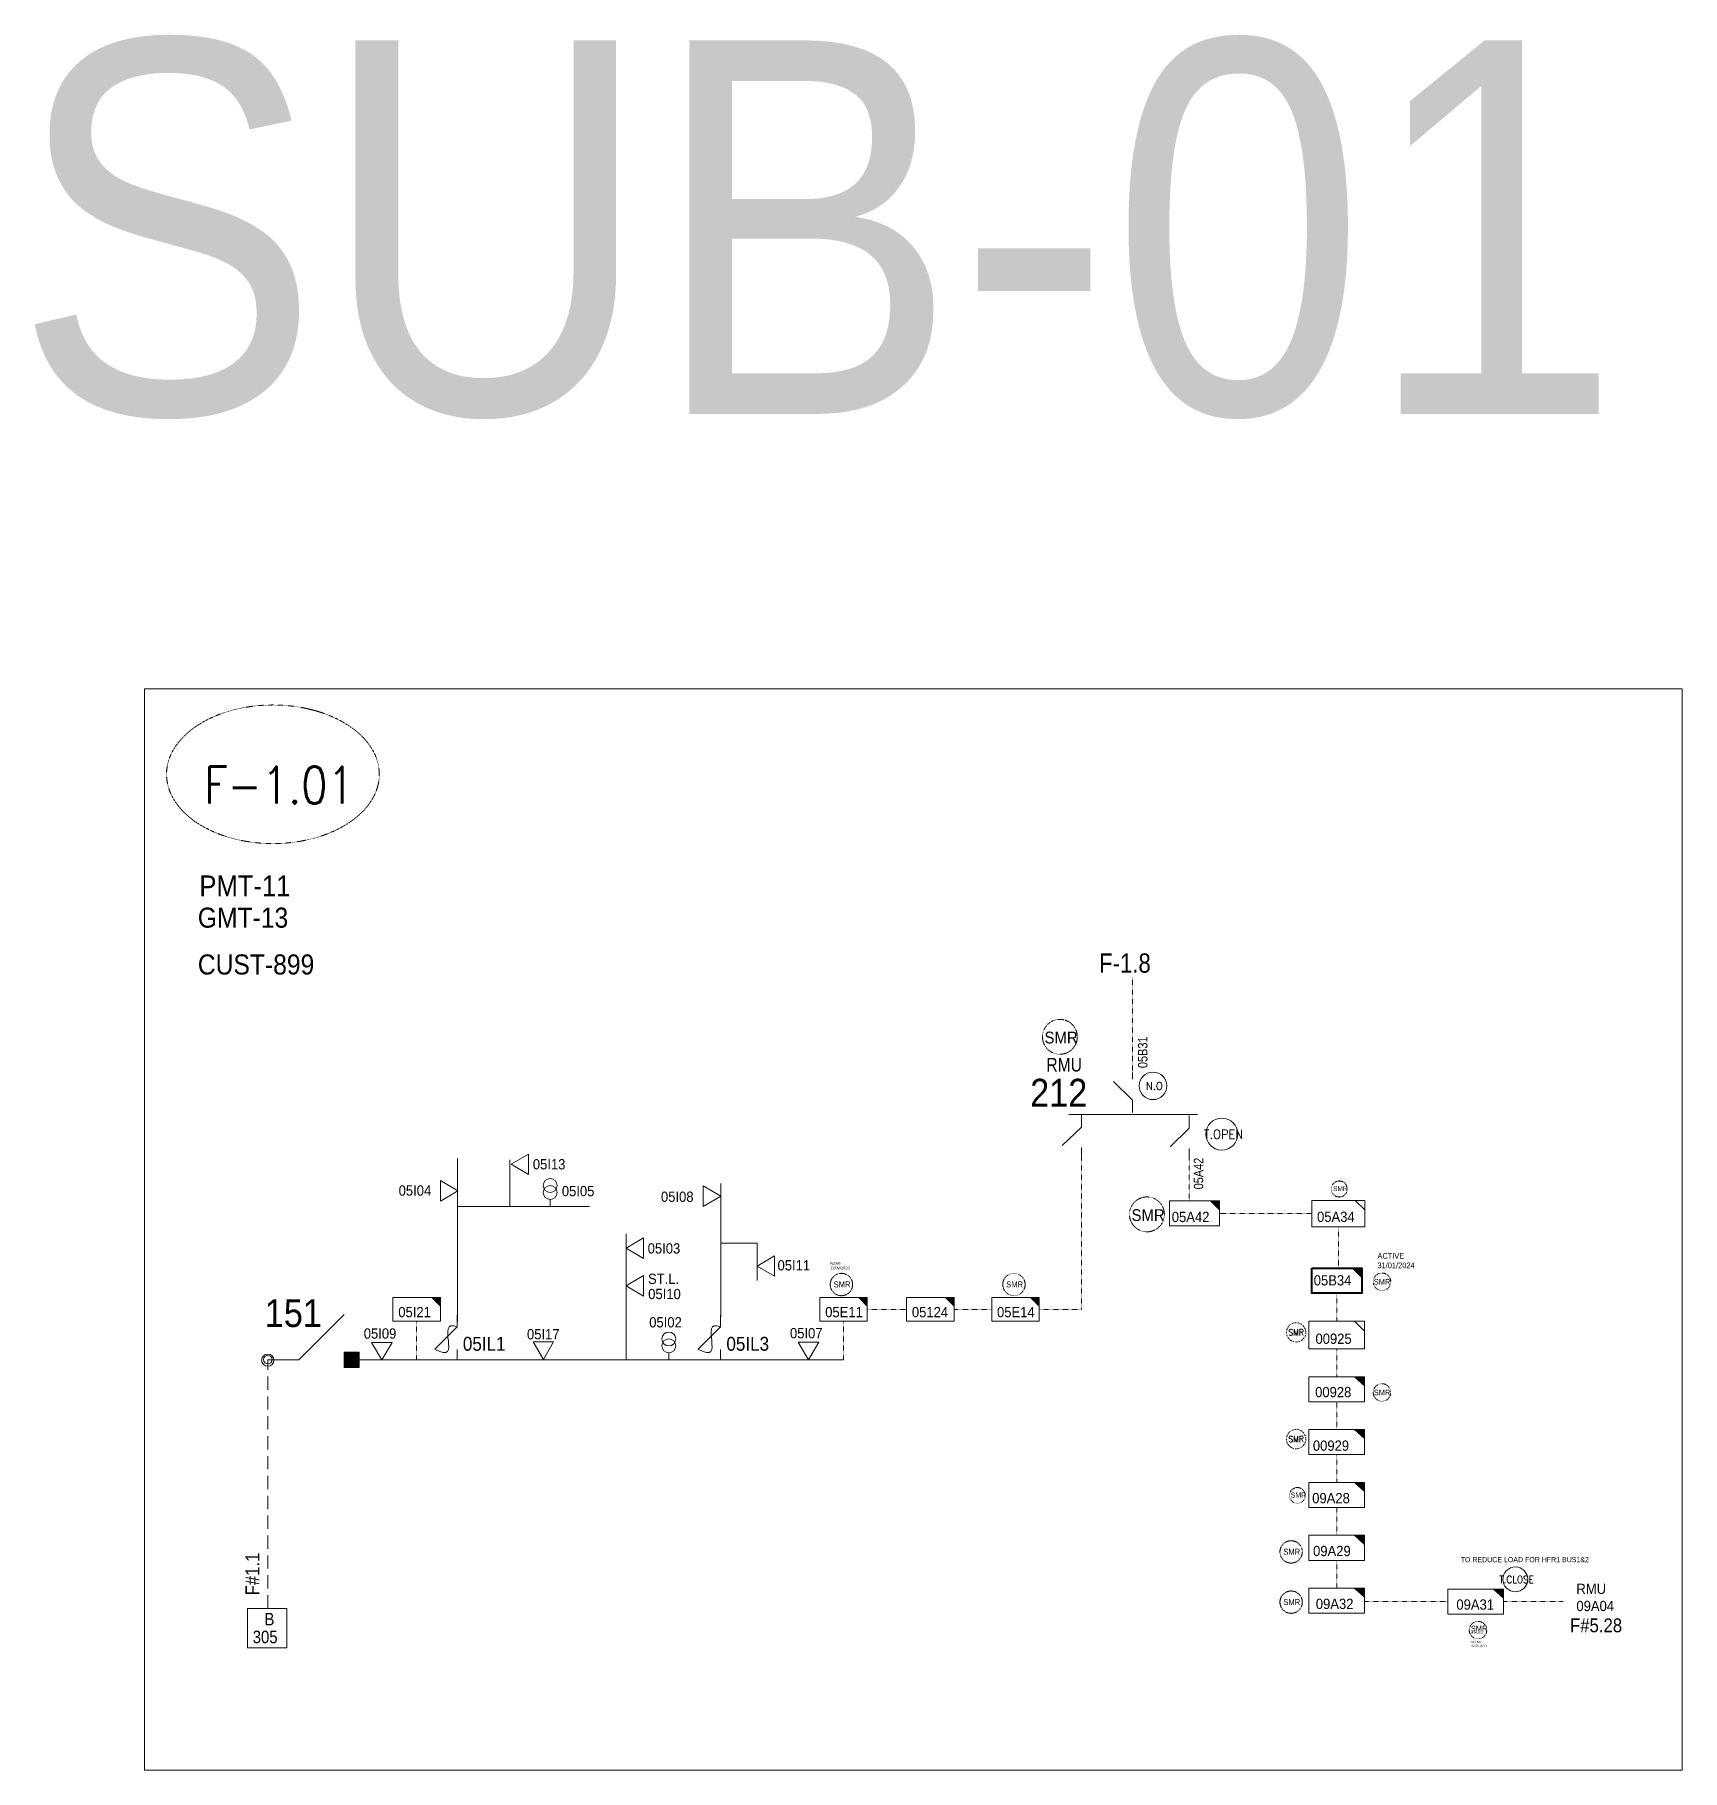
# Model space of a CAD drawing. Header units: metres. Extents: x 65984 to 144644, y -19036 to 23726.
# Drawn here: x 115142 to 116096, y 15244 to 16249 of the extents above; entities that cross this region are included whole.
import ezdxf
from ezdxf.enums import TextEntityAlignment as Align

# ---------------------------------------------------------------- set-up
doc = ezdxf.new("R2010")
doc.units = ezdxf.units.M
doc.header["$MEASUREMENT"] = 0
for name, pattern in [('DGN Style 3', [0.013877, 0, -0.013877]), ('DGN Style 4', [1.6, 0.8, -0.4, 0, -0.4]), ('HIDDEN2', [2381.25, 1587.5, -793.75])]:
    doc.linetypes.add(name, pattern=pattern)
doc.layers.get('0').update_dxf_attribs({"color": 95, "lineweight": 40})
for name, color, linetype, lineweight in [('ABS', 7, 'Continuous', 40), ('ABS NUMBER', 112, 'Continuous', 30), ('d_eos', 111, 'Continuous', 40), ('d_eos no', 121, 'Continuous', 40), ('d_fco', 5, 'Continuous', 40), ('d_fco text', 95, 'Continuous', 40), ('d_oh branch', 94, 'Continuous', 40), ('d_switch', 95, 'Continuous', 40), ('d_tf', 1, 'Continuous', 40), ('d_tf no', 6, 'Continuous', 40), ('d_tf_200', 1, 'Continuous', 40), ('d_ug cable', 95, 'Continuous', 40), ('FDR  1  05', 172, 'Continuous', 40), ('fedr no', 95, 'Continuous', 40), ('GRID STATION 01', 7, 'Continuous', 40), ('Level 37', 7, 'Continuous', 0), ('O H MAIN FEEDER', 4, 'Continuous', 100), ('SW N O', 114, 'Continuous', 30)]:
    doc.layers.add(name, color=color, linetype=linetype, lineweight=lineweight)
doc.styles.add('NASKHF', font='naskhf.shx', dxfattribs={"height": 8})
doc.styles.add('Style-Arial', font='arial.ttf')
doc.styles.add('Style-ENGINEERING', font='ENGINEERING.shx')
doc.styles.add('Style-msdefault', font='msdefault.shx')
doc.styles.add('Style-simplex', font='simplex.shx')
doc.styles.add('Style-STANDARD', font='STANDARD.shx')

msp = doc.modelspace()

# ---------------------------------------------------------------- texts
at = {"layer": 'ABS NUMBER', "color": 7, "lineweight": 13, "style": 'Style-Arial', "width": 0.88}
msp.add_text('151', height=16.11, dxfattribs=at).set_placement((115275.5, 15501.1))
at = {"layer": 'd_eos no', "color": 7, "linetype": 'Continuous', "lineweight": 13, "style": 'Style-Arial', "width": 0.88}
for s, height, p in [('SUB-01', 216.24, (115130.2, 16246)), ('PMT-11', 12.06, (115237.6, 15762.5)), ('GMT-13', 11.62, (115236.7, 15743.9)), ('CUST-899', 11.62, (115236.7, 15716.8))]:
    msp.add_text(s, height=height, dxfattribs=at).set_placement(p, align=Align.TOP_LEFT)
at = {"layer": 'd_eos no', "color": 2, "linetype": 'Continuous', "lineweight": 13, "style": 'Style-Arial', "width": 0.88}
msp.add_text('212', height=16.11, dxfattribs=at).set_placement((115718.7, 15644.8), align=Align.TOP_LEFT)
at = {"layer": 'd_fco text', "color": 7, "linetype": 'Continuous', "lineweight": 13, "style": 'Style-msdefault', "width": 0.916667}
for s, p in [('05IL1', (115390.2, 15495.4)), ('05IL3', (115542.8, 15495.4))]:
    msp.add_text(s, height=8.05, dxfattribs=at).set_placement(p, align=Align.TOP_LEFT)
at = {"layer": 'd_switch', "color": 2, "linetype": 'Continuous', "lineweight": 30, "ltscale": 1.684379, "style": 'Style-ENGINEERING', "width": 0.857143}
msp.add_text('F-1.8', height=11.19, dxfattribs=at).set_placement((115758.6, 15706.2))
at = {"layer": 'd_switch', "color": 111, "linetype": 'Continuous', "lineweight": 13, "style": 'Style-ENGINEERING', "width": 0.857143}
for s, p in [('05B31', (115781.1, 15651)), ('05A42', (115813.4, 15580.8))]:
    msp.add_text(s, height=5.52, rotation=90, dxfattribs=at).set_placement(p, align=Align.TOP_LEFT)
at = {"layer": 'd_tf no', "color": 1, "linetype": 'Continuous', "lineweight": 40, "style": 'Style-msdefault', "width": 0.945946}
for s, height, p in [('SMR', 6.83, (115727, 15672.1)), ('SMR', 6.83, (115777.4, 15569.3)), ('SMR', 3.47, (115604.9, 15527.5)), ('SMR', 3.47, (115704.8, 15527.5)), ('SMR', 3.28, (115917.7, 15528.9)), ('SMR', 3.28, (115917.7, 15464.8)), ('SMR', 2.95, (115869.5, 15405.3)), ('SMR', 3.47, (115865.3, 15372.7)), ('TO REDUCE LOAD FOR HFR1 BUS1&2', 2.953, (115968, 15367.9)), ('SMR', 3.47, (115865.3, 15343.6)), ('SMR', 3.28, (115973.9, 15328.2))]:
    msp.add_text(s, height=height, dxfattribs=at).set_placement(p, align=Align.TOP_LEFT)
at = {"layer": 'd_tf no', "color": 31, "linetype": 'Continuous', "lineweight": 13, "style": 'Style-msdefault', "width": 0.945946}
for s, p in [('05I13', (115430.7, 15598.3)), ('05I04', (115353, 15583.1)), ('05I08', (115504.9, 15579.5)), ('05I03', (115497.2, 15549.6)), ('05I11', (115572.4, 15539.8)), ('05I10', (115497.5, 15523.2)), ('05I21', (115352.8, 15512.7)), ('05I02', (115498.1, 15506.8)), ('05124', (115650.2, 15512.7)), ('05I09', (115332.8, 15500.3)), ('05I17', (115427.3, 15499.9)), ('05I07', (115579.6, 15500.5)), ('09A28', (115882, 15405))]:
    msp.add_text(s, height=5.96, dxfattribs=at).set_placement(p, align=Align.TOP_LEFT)
msp.add_text('05I05', height=5.96, dxfattribs=at).set_placement((115447.5, 15576.8))
at = {"layer": 'd_tf no', "color": 2, "linetype": 'Continuous', "lineweight": 13, "style": 'Style-msdefault', "width": 0.945946}
for s, p in [('05A42', (115800.7, 15567.8)), ('05A34', (115884.8, 15567.9)), ('05E14', (115699.5, 15512.7)), ('00925', (115883.9, 15497.3)), ('00928', (115883.7, 15466.4)), ('00929', (115882.4, 15435.4)), ('09A29', (115882.5, 15374.4)), ('09A32', (115884.1, 15343.8))]:
    msp.add_text(s, height=5.96, dxfattribs=at).set_placement(p, align=Align.TOP_LEFT)
at = {"layer": 'd_tf no', "color": 7, "linetype": 'Continuous', "lineweight": 13, "style": 'Style-msdefault', "width": 0.945946}
msp.add_text('ST.L.', height=5.96, dxfattribs=at).set_placement((115497.4, 15532), align=Align.TOP_LEFT)
at = {"layer": 'd_tf no', "color": 131, "linetype": 'Continuous', "lineweight": 40, "style": 'Style-msdefault', "width": 0.945946}
msp.add_text('05B34', height=5.96, dxfattribs=at).set_placement((115882.9, 15531.1), align=Align.TOP_LEFT)
at = {"layer": 'd_tf no', "color": 121, "linetype": 'Continuous', "lineweight": 13, "style": 'Style-msdefault', "width": 0.945946}
msp.add_text('05E11', height=5.96, dxfattribs=at).set_placement((115600, 15512.7), align=Align.TOP_LEFT)
at = {"layer": 'd_tf no', "color": 1, "linetype": 'Continuous', "lineweight": 13, "ltscale": 0.9, "style": 'Style-simplex', "width": 0.909091}
for p in [(115872.7, 15498), (115872.7, 15436.2)]:
    msp.add_text('SMR', height=3.56, dxfattribs=at).set_placement(p, align=Align.MIDDLE_CENTER)
at = {"layer": 'd_tf no', "color": 1, "linetype": 'Continuous', "lineweight": 40, "insert": (115894.1, 15582.6), "char_height": 2.761, "attachment_point": 1, "style": 'NASKHF'}
msp.add_mtext('\\Fmsdefault;\\H1x;\\W0.945946;SMR^I', dxfattribs=at)
at = {"layer": 'd_tf no', "color": 121, "linetype": 'Continuous', "lineweight": 40, "attachment_point": 1, "style": 'NASKHF'}
for s, insert, char_height in [('\\Fmsdefault;\\H1x;\\W0.945946;Active\\P11/09/2023', (115602.7, 15538.9), 1.67), ('\\Fmsdefault;\\H1x;\\W0.945946;18.09.2023', (115973.6, 15324.7), 1.07)]:
    msp.add_mtext(s, dxfattribs=dict(at, insert=insert, char_height=char_height))
at = {"layer": 'd_tf no', "color": 131, "linetype": 'Continuous', "lineweight": 40, "insert": (115919.8, 15543.9), "char_height": 3.285, "attachment_point": 1, "style": 'NASKHF'}
msp.add_mtext('\\Fmsdefault;\\H1x;\\W0.945946;ACTIVE\\P31/01/2024', dxfattribs=at)
at = {"layer": 'd_tf no', "color": 7, "linetype": 'Continuous', "lineweight": 40, "insert": (116035, 15352.5), "char_height": 5.959, "attachment_point": 1, "style": 'NASKHF'}
msp.add_mtext('\\Fmsdefault;\\H1x;\\W0.945946;RMU\\P09A04', dxfattribs=at)
at = {"layer": 'd_tf no', "color": 121, "linetype": 'Continuous', "lineweight": 40, "insert": (115974, 15319.4), "char_height": 1.279, "width": 71.169, "attachment_point": 1, "style": 'NASKHF'}
msp.add_mtext('\\fCalibri|b0|i0|c178178|p39;ACTIVE \\P02.10.2023\\P', dxfattribs=at)
at = {"layer": 'd_ug cable', "color": 121, "linetype": 'Continuous', "lineweight": 0, "style": 'Style-msdefault', "width": 0.945946}
msp.add_text('09A31', height=5.96, dxfattribs=at).set_placement((115965.5, 15343.4), align=Align.TOP_LEFT)
at = {"layer": 'fedr no', "color": 6, "linetype": 'Continuous', "lineweight": 13, "style": 'Style-STANDARD', "width": 0.909091}
msp.add_text('F-1.01', height=21.43, dxfattribs=at).set_placement((115283.7, 15814.8), align=Align.MIDDLE_CENTER)
at = {"layer": 'GRID STATION 01', "color": 31, "linetype": 'Continuous', "lineweight": 13, "style": 'Style-msdefault', "width": 0.9}
msp.add_text('F#1.1', height=8.05, rotation=90, dxfattribs=at).set_placement((115264.3, 15345.7), align=Align.TOP_LEFT)
at = {"layer": 'GRID STATION 01', "color": 31, "linetype": 'Continuous', "lineweight": 13, "style": 'Style-msdefault', "width": 0.888889}
for s, p in [('B', (115275.3, 15335.6)), ('305', (115268.5, 15325.3))]:
    msp.add_text(s, height=7.25, dxfattribs=at).set_placement(p, align=Align.TOP_LEFT)
at = {"layer": 'GRID STATION 01', "color": 55, "linetype": 'Continuous', "lineweight": 13, "style": 'Style-msdefault', "width": 0.9}
msp.add_text('F#5.28', height=8.05, dxfattribs=at).set_placement((116031.3, 15332.4), align=Align.TOP_LEFT)
at = {"layer": 'Level 37', "color": 2, "linetype": 'Continuous', "lineweight": 13, "style": 'Style-msdefault', "width": 0.86}
msp.add_text('RMU', height=7.89, rotation=0.0004, dxfattribs=at).set_placement((115748.7, 15656.9), align=Align.TOP_RIGHT)

# ---------------------------------------------------------------- blocks, each defined once
blk = doc.blocks.new('TFU_136')
at = {"layer": 'd_tf_200', "color": 31, "linetype": 'Continuous', "lineweight": 13}
blk.add_line((0, 10), (0, 0), dxfattribs=at)
at = {"layer": 'd_tf_200', "color": 31, "linetype": 'Continuous', "lineweight": 13, "extrusion": (0, 0, -1)}
for centre in [(0, 30), (0, 20)]:
    blk.add_circle(centre, 10, dxfattribs=at)
blk = doc.blocks.new('ABS2_1_1')
at = {"color": 0, "linetype": 'ByBlock', "lineweight": -2, "ltscale": 500}
for q in [(-29900, 43500), (0, 0)]:
    blk.add_line((0, 13600), q, dxfattribs=at)
at = {"color": 0, "linetype": 'ByBlock', "lineweight": -2, "ltscale": 500, "flags": 128}
for points in [[(5000, 43600), (-5000, 43600), (-5000, 53600), (5000, 53600)], [(3791, 49653), (3791, 49653), (3791, 49653)]]:
    blk.add_lwpolyline(points, close=True, dxfattribs=at)
at = {"color": 0, "linetype": 'ByBlock', "lineweight": -2, "ltscale": 500}
for points in [[(5000, 43600), (-5000, 43600), (5000, 53600), (-5000, 53600)], [(3791, 49653), (3791, 49653), (3791, 49653)]]:
    blk.add_solid(points, dxfattribs=at)
blk = doc.blocks.new('*U1012')
at = {"layer": 'd_fco', "color": 7, "linetype": 'Continuous', "lineweight": 13}
blk.add_line((-4.6, 4.21), (-10.13, 4.21), dxfattribs=at)
at = {"layer": 'd_fco', "color": 7, "linetype": 'Continuous', "lineweight": 13, "flags": 128}
blk.add_lwpolyline([(13.02, 4.21), (7.07, 4.21), (-4.4, -7.26)], dxfattribs=at)
at = {"layer": 'd_fco', "color": 7, "linetype": 'Continuous', "lineweight": 13}
blk.add_open_spline([(-4.4, -7.26), (-13, 7.69), (11.58, -7.67), (7.07, 4.21)], degree=3, dxfattribs=at)
blk = doc.blocks.new('TF_8')
at = {"color": 0, "linetype": 'ByBlock', "lineweight": -2}
blk.add_line((6.3, 4.95), (9.9, 1.35), dxfattribs=at)
blk.add_3dface([(-10.1, 4.95), (9.9, 4.95), (9.9, -5.05), (-10.1, -5.05)], dxfattribs=at)
blk = doc.blocks.new('exist.us-1000kva')
at = {"color": 0, "linetype": 'ByBlock', "lineweight": -2, "flags": 128}
blk.add_lwpolyline([(40, 12.9), (32.8, 20), (40, 20)], close=True, dxfattribs=at)
at = {"color": 0, "linetype": 'ByBlock', "lineweight": -2, "extrusion": (0, 0, -1)}
blk.add_solid([(-40, 12.9), (-32.8, 20), (-40, 20)], dxfattribs=at)
at = {"color": 0, "linetype": 'ByBlock', "lineweight": -2, "xscale": 2, "yscale": 2}
blk.add_blockref('TF_8', (20.2, 10.1), dxfattribs=at)
blk = doc.blocks.new('*U1462')
at = {"layer": 'SW N O', "color": 3, "lineweight": 13}
blk.add_circle((0, 0), 16.8, dxfattribs=at)
at = {"layer": 'SW N O', "color": 3, "lineweight": 13, "style": 'Style-STANDARD'}
blk.add_text('N.O', height=9.6, dxfattribs=at).set_placement((1.7, -0.2), align=Align.MIDDLE_CENTER)
blk = doc.blocks.new('TRA1_1142')
at = {"layer": 'd_tf', "color": 31, "linetype": 'Continuous', "lineweight": 13, "ltscale": 0.000416631, "flags": 128}
blk.add_lwpolyline([(10, -17), (0, 0), (-10, -17)], close=True, dxfattribs=at)
blk = doc.blocks.new('TRA1_1141')
at = {"layer": 'd_tf', "color": 31, "linetype": 'Continuous', "lineweight": 13, "ltscale": 0.000416631, "xscale": 1.000046566207833, "yscale": 1.000046566207833, "zscale": 1.000046566207833, "rotation": 180}
blk.add_blockref('TRA1_1142', (0, 0), dxfattribs=at)
blk = doc.blocks.new('*U1431')
at = {"layer": 'SW N O', "color": 1, "lineweight": 13}
blk.add_circle((0, 0), 16.8, dxfattribs=at)
at = {"layer": 'SW N O', "color": 1, "lineweight": 13, "style": 'Style-STANDARD'}
blk.add_text('T.CLOSE', height=9.6, dxfattribs=at).set_placement((1.7, -0.2), align=Align.MIDDLE_CENTER)
blk = doc.blocks.new('*U4125')
at = {"layer": 'SW N O', "color": 3, "lineweight": 13}
blk.add_circle((0, 0), 16.8, dxfattribs=at)
at = {"layer": 'SW N O', "color": 3, "lineweight": 13, "style": 'Style-STANDARD'}
blk.add_text('T.OPEN', height=9.6, dxfattribs=at).set_placement((1.7, -0.2), align=Align.MIDDLE_CENTER)

# ---------------------------------------------------------------- linework, layer by layer
at = {"layer": 'd_eos', "color": 2, "linetype": 'Continuous', "lineweight": 13, "ltscale": 0.906744}
msp.add_line((115777.9, 15644.5), (115777.9, 15648.5), dxfattribs=at)
at = {"layer": 'd_eos', "color": 2, "linetype": 'Continuous', "lineweight": 13, "ltscale": 1.007494}
for p, q in [((115777.9, 15632.5), (115766.9, 15643.3)), ((115777.9, 15625.2), (115777.9, 15632.5)), ((115748.4, 15616.8), (115737.3, 15606.1)), ((115815.6, 15624.1), (115741, 15624.1)), ((115748.4, 15624.1), (115748.4, 15616.8)), ((115810.8, 15616.2), (115799.7, 15605.5)), ((115810.8, 15623.5), (115810.8, 15616.2)), ((115748.4, 15605), (115748.4, 15600.6)), ((115810.8, 15604.5), (115810.8, 15600))]:
    msp.add_line(p, q, dxfattribs=at)
at = {"layer": 'd_oh branch', "color": 31, "linetype": 'Continuous', "lineweight": 13}
for p, q in [((115387, 15504), (115387, 15598.7)), ((115417.4, 15570.9), (115417.4, 15597.9)), ((115539.5, 15507), (115539.5, 15584.2)), ((115463.5, 15570.9), (115387, 15570.9)), ((115484.7, 15482.1), (115484.7, 15555))]:
    msp.add_line(p, q, dxfattribs=at)
at = {"layer": 'd_oh branch', "color": 31, "linetype": 'Continuous', "lineweight": 13, "flags": 128}
msp.add_lwpolyline([(115539.5, 15549.6), (115560.6, 15549.6), (115560.6, 15528)], dxfattribs=at)
at = {"layer": 'd_ug cable', "color": 98, "linetype": 'DGN Style 3', "lineweight": 13}
msp.add_line((115777.9, 15703.7), (115777.9, 15646), dxfattribs=at)
at = {"layer": 'd_ug cable', "color": 253, "linetype": 'DGN Style 3', "lineweight": 13}
for p, q in [((115896.2, 15520.6), (115896.2, 15504.5)), ((115896.2, 15488.4), (115896.2, 15472.3)), ((115896.2, 15457.8), (115896.2, 15441.7)), ((115896.2, 15427.2), (115896.2, 15411.1)), ((115896.2, 15396.6), (115896.2, 15380.5)), ((115896.2, 15366), (115896.2, 15349.9))]:
    msp.add_line(p, q, dxfattribs=at)
at = {"layer": 'd_ug cable', "color": 31, "linetype": 'DGN Style 3', "lineweight": 13}
for p, q in [((115363.4, 15504.4), (115363.4, 15482.1)), ((115610.6, 15504.4), (115610.6, 15482.1)), ((115647.1, 15511.3), (115624.4, 15511.3)), ((115696.4, 15511.3), (115674.6, 15511.3))]:
    msp.add_line(p, q, dxfattribs=at)
at = {"layer": 'd_ug cable', "color": 31, "linetype": 'DGN Style 3', "lineweight": 13, "flags": 128}
for points in [[(115723.9, 15504.4), (115723.9, 15511.3), (115748.4, 15511.3), (115748.4, 15600.6)], [(115810.8, 15600), (115810.8, 15574.5)], [(115828.4, 15559.6), (115828.4, 15566.9), (115881.8, 15566.9)], [(115897.3, 15535.1), (115897.3, 15559.1)], [(115912.3, 15342.2), (115960.8, 15342.2)], [(115993, 15342.2), (116027.4, 15342.2)]]:
    msp.add_lwpolyline(points, dxfattribs=at)
at = {"layer": 'd_ug cable', "color": 31, "linetype": 'HIDDEN2', "lineweight": 13, "ltscale": 0.004832}
msp.add_lwpolyline([(115277.2, 15338.2), (115277.2, 15482.2)], dxfattribs=at)
at = {"layer": 'd_ug cable', "color": 2, "linetype": 'DGN Style 3', "lineweight": 13}
for centre, radius in [((115735.9, 15669.1), 10.1), ((115897.7, 15581), 4.64), ((115786.3, 15566.3), 10.1), ((115609.4, 15525.7), 6.48), ((115709.3, 15525.7), 6.48), ((115922.4, 15527.3), 5.07), ((115922.4, 15463.2), 5.07), ((115873.4, 15403.6), 4.56), ((115869.8, 15370.9), 6.48), ((115869.8, 15341.8), 6.48), ((115978, 15325.6), 5.07)]:
    msp.add_circle(centre, radius, dxfattribs=at)
at = {"layer": 'd_ug cable', "color": 2, "linetype": 'DGN Style 4', "lineweight": 13}
for centre in [(115872.7, 15498), (115872.7, 15436.2)]:
    msp.add_circle(centre, 5.59, dxfattribs=at)
at = {"layer": 'fedr no', "color": 82, "linetype": 'DGN Style 3', "lineweight": 13, "true_color": 0x1dc70e}
msp.add_ellipse((115280.2, 15821.1), major_axis=(61.6, 0), ratio=0.651175, dxfattribs=at)
at = {"layer": 'GRID STATION 01', "color": 31, "lineweight": 13, "ltscale": 0.379284, "flags": 128}
msp.add_lwpolyline([(115288.3, 15315.4), (115265.5, 15315.4), (115265.5, 15338.2), (115288.3, 15338.2)], close=True, dxfattribs=at)
at = {"layer": 'O H MAIN FEEDER', "color": 31, "lineweight": 13, "ltscale": 0.786421}
for p, q in [((115293.6, 15482.1), (115277.3, 15482.1)), ((115610.6, 15482.1), (115329.4, 15482.1))]:
    msp.add_line(p, q, dxfattribs=at)
at = {"layer": 'O H MAIN FEEDER', "color": 140, "linetype": 'Continuous', "lineweight": 13, "flags": 128}
msp.add_lwpolyline([(115205.8, 15870.6), (116096.3, 15870.6), (116096.3, 15244.5), (115205.8, 15244.5)], close=True, dxfattribs=at)
at = {"layer": 'O H MAIN FEEDER', "color": 31, "lineweight": 13, "ltscale": 0.786421}
for centre, radius in [((115277.2, 15481.9), 3.55), ((115277.2, 15482.2), 2.49)]:
    msp.add_circle(centre, radius, dxfattribs=at)

# ---------------------------------------------------------------- block references
at = {"layer": 'ABS', "color": 7, "linetype": 'Continuous', "lineweight": 13, "ltscale": 1.309156, "xscale": 0.0008771356817909954, "yscale": 0.0008771356817909954, "zscale": 0.0005808672430756188, "rotation": 269.9999999999997}
msp.add_blockref('ABS2_1_1', (115283.2, 15482.1), dxfattribs=at)
at = {"layer": 'd_fco', "color": 7, "linetype": 'Continuous', "lineweight": 13, "extrusion": (0, 0, -1), "xscale": 1.127357, "yscale": 1.127357, "zscale": 1.127357, "rotation": 90.0355421371782}
for p in [(-115382.2, 15493.3), (-115534.7, 15493.3)]:
    msp.add_blockref('*U1012', p, dxfattribs=at)
at = {"layer": 'd_tf', "color": 31, "linetype": 'Continuous', "lineweight": 13, "ltscale": 0.000416631, "xscale": 0.5958887000000002, "yscale": 0.5958887000000002, "zscale": 0.5958887000000002}
for p, rotation in [((115418.1, 15595.3), 269.9999999999999), ((115387.3, 15580), 89.99999999999997), ((115560.6, 15536.4), 270), ((115343.2, 15482), 359.9999999999999), ((115590.3, 15482.1), 359.9999999999999)]:
    msp.add_blockref('TRA1_1141', p, dxfattribs=dict(at, rotation=rotation))
at = {"layer": 'd_tf', "color": 31, "linetype": 'Continuous', "lineweight": 13, "ltscale": 0.000416631, "extrusion": (0, 0, -1), "xscale": 0.5958887000000002, "yscale": 0.5958887000000002, "zscale": 0.5958887000000002}
for p, rotation in [((-115539.5, 15576.9), 270), ((-115484.7, 15546.8), 89.99999999999999), ((-115484.7, 15524.9), 89.99999999999999), ((-115436.8, 15482.3), 359.9999999999999)]:
    msp.add_blockref('TRA1_1141', p, dxfattribs=dict(at, rotation=rotation))
at = {"layer": 'd_tf no', "color": 2, "linetype": 'Continuous', "lineweight": 40, "xscale": 0.7266547999637478, "yscale": 0.7266547999637478, "zscale": 0.6873048980730748, "rotation": 359.9999999999999}
msp.add_blockref('exist.us-1000kva', (115881.7, 15520.6), dxfattribs=at)
at = {"layer": 'd_tf_200', "color": 31, "linetype": 'Continuous', "lineweight": 13, "extrusion": (0, 0, -1), "xscale": 0.4026275000000002, "yscale": 0.4026275000000002, "zscale": 0.4026275000000002, "rotation": 359.9999999999999}
msp.add_blockref('TFU_136', (-115440.7, 15570.9), dxfattribs=at)
at = {"layer": 'd_tf_200', "color": 31, "linetype": 'Continuous', "lineweight": 13, "xscale": 0.4026275000000002, "yscale": 0.4026275000000002, "zscale": 0.4026275000000002, "rotation": 359.9999999999999}
msp.add_blockref('TFU_136', (115509.5, 15482.1), dxfattribs=at)
at = {"layer": 'd_ug cable', "color": 2, "linetype": 'Continuous', "lineweight": 0, "xscale": 0.8052550000000004, "yscale": 0.7247295000000004, "zscale": 0.6873048980730748}
msp.add_blockref('exist.us-1000kva', (115960.6, 15334.9), dxfattribs=at)
at = {"layer": 'FDR  1  05', "color": 2, "linetype": 'Continuous', "lineweight": 13, "zscale": 0.6873048980730748, "rotation": 359.9999999999999}
for name, p, xscale, yscale in [('exist.us-1000kva', (115799.3, 15559.6), 0.7266547999637478, 0.7266547999637478), ('TF_8', (115897.3, 15566.8), 1.5299845, 1.5299845), ('exist.us-1000kva', (115596.9, 15504.4), 0.6873048980730748, 0.6873048980730748), ('exist.us-1000kva', (115696.4, 15504.4), 0.6873048980730748, 0.6873048980730748)]:
    msp.add_blockref(name, p, dxfattribs=dict(at, xscale=xscale, yscale=yscale))
at = {"layer": 'FDR  1  05', "color": 31, "linetype": 'Continuous', "lineweight": 13, "xscale": 0.6873048980730748, "yscale": 0.6873048980730748, "zscale": 0.6873048980730748, "rotation": 359.9999999999999}
for p in [(115349.7, 15504.4), (115647.1, 15504.4)]:
    msp.add_blockref('exist.us-1000kva', p, dxfattribs=at)
at = {"layer": 'FDR  1  05', "color": 2, "linetype": 'Continuous', "lineweight": 13, "zscale": 0.6873048980730748}
for name, p, xscale, yscale in [('TF_8', (115896.4, 15496.5), 1.610510000000001, 1.610510000000001), ('exist.us-1000kva', (115880.1, 15457.8), 0.8052550000000004, 0.7247295000000004), ('exist.us-1000kva', (115880.1, 15427.2), 0.8052550000000004, 0.7247295000000004), ('exist.us-1000kva', (115880.1, 15366), 0.8052550000000004, 0.7247295000000004), ('exist.us-1000kva', (115880.1, 15335.4), 0.8052550000000004, 0.7247295000000004)]:
    msp.add_blockref(name, p, dxfattribs=dict(at, xscale=xscale, yscale=yscale))
at = {"layer": 'FDR  1  05', "color": 31, "linetype": 'Continuous', "lineweight": 13, "xscale": 0.8052550000000004, "yscale": 0.7247295000000004, "zscale": 0.6873048980730748}
msp.add_blockref('exist.us-1000kva', (115880.1, 15396.6), dxfattribs=at)
at = {"layer": 'SW N O', "color": 3, "lineweight": 13}
for name, p, xscale, yscale, zscale in [('*U1462', (115789.8, 15640.7), 0.4752123217293718, 0.4752123217293718, 0.4752123217293718), ('*U4125', (115829.7, 15612.8), 0.5504064350417663, 0.5504064350417663, 0.5504064350417663)]:
    msp.add_blockref(name, p, dxfattribs=dict(at, xscale=xscale, yscale=yscale, zscale=zscale))
at = {"layer": 'SW N O', "color": 1, "lineweight": 13, "xscale": 0.4276910895564346, "yscale": 0.4276910895564346, "zscale": 0.4276910895564346}
msp.add_blockref('*U1431', (115999.6, 15355), dxfattribs=at)

msp.set_redraw_order([(e.dxf.handle, doc.entitydb.next_handle()) for e in msp.query("TEXT MTEXT ATTDEF DIMENSION ARC_DIMENSION")])  # texts and dimensions are drawn at this point

doc.saveas('drawing.dxf')
